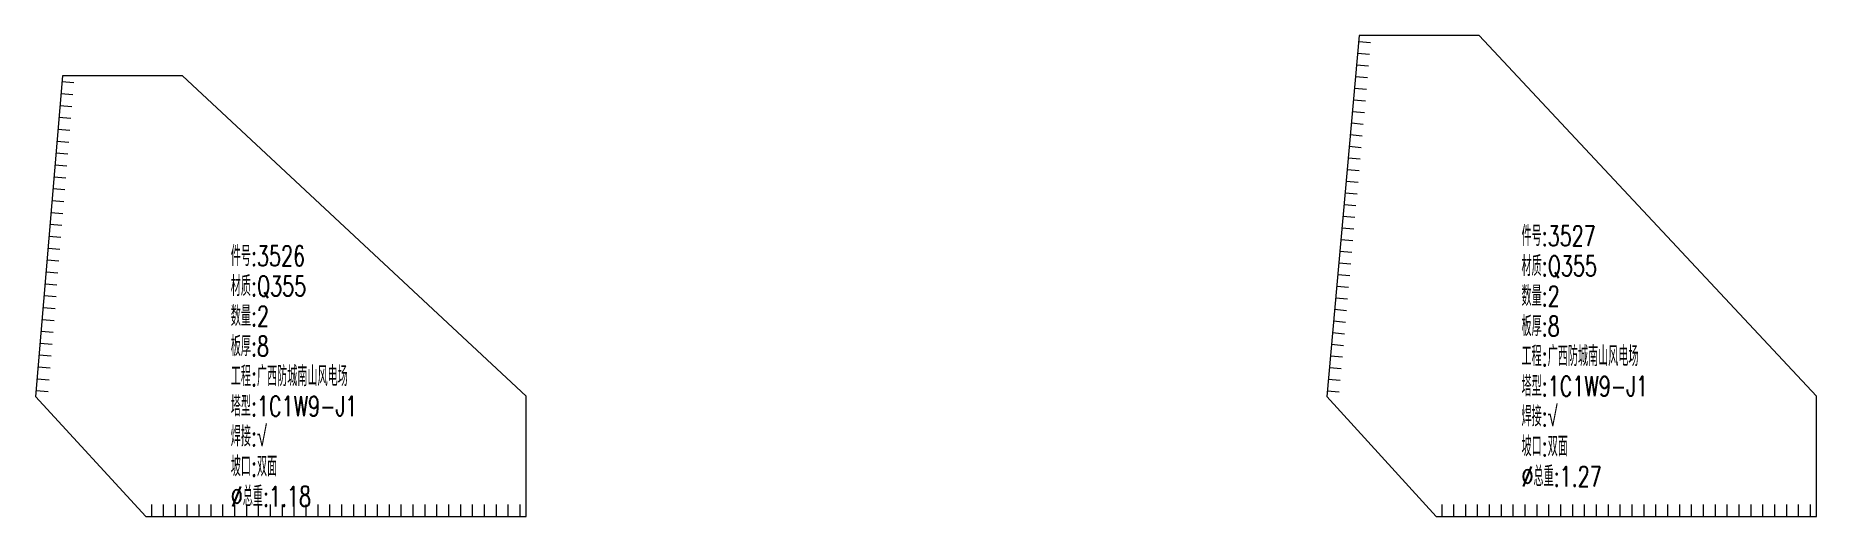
# Model space of a CAD drawing. Extents: x -105 to 10956, y -4548 to 9487.
# Drawn here: x 14.5 to 459.3, y -2684 to -2564 of the extents above; entities that cross this region are included whole.
import ezdxf

# ---------------------------------------------------------------- set-up
doc = ezdxf.new("R2010")
doc.units = 0
doc.header["$MEASUREMENT"] = 0
doc.layers.add('1', color=7, linetype='CONTINUOUS', lineweight=25)
doc.layers.add('2', color=7, linetype='CONTINUOUS', lineweight=25)
doc.styles.get("Standard").update_dxf_attribs({"font": 'simplex.shx', "width": 0.7, "height": 3, "bigfont": 'gbhzfs.shx'})

msp = doc.modelspace()

# ---------------------------------------------------------------- texts
at = {"layer": '2', "color": 7, "linetype": 'Continuous', "lineweight": 13, "char_height": 5, "width": 500, "attachment_point": 1, "line_spacing_factor": 0.9}
for s, insert in [('件号:3527\\P材质:Q355\\P数量:2\\P板厚:8\\P工程:广西防城南山风电场\\P塔型:1C1W9-J1\\P焊接:√\\P坡口:双面\\P%%c总重:1.27', (385.67579, -2611.53768)), ('件号:3526\\P材质:Q355\\P数量:2\\P板厚:8\\P工程:广西防城南山风电场\\P塔型:1C1W9-J1\\P焊接:√\\P坡口:双面\\P%%c总重:1.18', (63.26774, -2616.53768))]:
    msp.add_mtext(s, dxfattribs=dict(at, insert=insert))

# ---------------------------------------------------------------- linework, layer by layer
at = {"layer": '1', "color": 7, "linetype": 'Continuous', "lineweight": 18}
for p, q in [((345.13132, -2564.03768), (337.02037, -2654.15845)), ((375.13132, -2564.03768), (345.13132, -2564.03768)), ((459.33121, -2654.03768), (375.13132, -2564.03768)), ((21.19958, -2574.03768), (14.51512, -2654.14159)), ((51.19958, -2574.03768), (21.19958, -2574.03768)), ((137.02037, -2654.03768), (51.19958, -2574.03768)), ((14.51512, -2654.14159), (42.02037, -2684.03768)), ((137.02037, -2684.03768), (137.02037, -2654.03768)), ((337.02037, -2654.15845), (364.33121, -2684.03768)), ((459.33121, -2684.03768), (459.33121, -2654.03768)), ((42.02037, -2684.03768), (137.02037, -2684.03768)), ((364.33121, -2684.03768), (459.33121, -2684.03768))]:
    msp.add_line(p, q, dxfattribs=at)
at = {"layer": '2', "color": 7, "linetype": 'Continuous', "lineweight": 13}
for p, q in [((345.0005, -2565.49124), (347.98842, -2565.76015)), ((344.73885, -2568.39836), (347.72678, -2568.66727)), ((344.21557, -2574.2126), (347.20349, -2574.48152)), ((344.47721, -2571.30548), (347.46513, -2571.5744)), ((20.82822, -2578.48789), (23.81783, -2578.73737)), ((21.07579, -2575.52108), (24.0654, -2575.77056)), ((343.95392, -2577.11972), (346.94185, -2577.38864)), ((20.58065, -2581.4547), (23.57026, -2581.70418)), ((343.43064, -2582.93397), (346.41856, -2583.20288)), ((343.69228, -2580.02684), (346.6802, -2580.29576)), ((20.0855, -2587.38833), (23.07511, -2587.6378)), ((20.33308, -2584.42152), (23.32269, -2584.67099)), ((342.90735, -2588.74821), (345.89527, -2589.01713)), ((343.16899, -2585.84109), (346.15691, -2586.11)), ((19.83793, -2590.35514), (22.82754, -2590.60461)), ((342.6457, -2591.65533), (345.63363, -2591.92425)), ((19.34279, -2596.28876), (22.33239, -2596.53824)), ((19.59036, -2593.32195), (22.57997, -2593.57143)), ((342.12242, -2597.46957), (345.11034, -2597.73849)), ((342.38406, -2594.56245), (345.37198, -2594.83137)), ((19.09521, -2599.25557), (22.08482, -2599.50505)), ((341.86077, -2600.3767), (344.8487, -2600.64561)), ((18.60007, -2605.1892), (21.58968, -2605.43867)), ((18.84764, -2602.22239), (21.83725, -2602.47186)), ((341.33749, -2606.19094), (344.32541, -2606.45985)), ((341.59913, -2603.28382), (344.58705, -2603.55273)), ((18.35249, -2608.15601), (21.3421, -2608.40548)), ((341.07584, -2609.09806), (344.06377, -2609.36698)), ((17.85735, -2614.08963), (20.84696, -2614.33911)), ((18.10492, -2611.12282), (21.09453, -2611.37229)), ((340.55256, -2614.9123), (343.54048, -2615.18122)), ((340.8142, -2612.00518), (343.80212, -2612.2741)), ((17.60978, -2617.05644), (20.59939, -2617.30592)), ((340.29091, -2617.81943), (343.27884, -2618.08834)), ((17.11463, -2622.99007), (20.10424, -2623.23954)), ((17.3622, -2620.02325), (20.35181, -2620.27273)), ((339.76763, -2623.63367), (342.75555, -2623.90258)), ((340.02927, -2620.72655), (343.01719, -2620.99546)), ((16.86706, -2625.95688), (19.85667, -2626.20635)), ((339.50598, -2626.54079), (342.4939, -2626.80971)), ((16.37191, -2631.8905), (19.36152, -2632.13998)), ((16.61949, -2628.92369), (19.6091, -2629.17316)), ((338.98269, -2632.35503), (341.97062, -2632.62395)), ((339.24434, -2629.44791), (342.23226, -2629.71683)), ((16.12434, -2634.85731), (19.11395, -2635.10679)), ((338.72105, -2635.26215), (341.70897, -2635.53107)), ((15.6292, -2640.79093), (18.6188, -2641.04041)), ((15.87677, -2637.82412), (18.86638, -2638.0736)), ((338.19776, -2641.0764), (341.18569, -2641.34531)), ((338.45941, -2638.16928), (341.44733, -2638.43819)), ((15.38162, -2643.75775), (18.37123, -2644.00722)), ((337.93612, -2643.98352), (340.92404, -2644.25244)), ((14.88648, -2649.69137), (17.87609, -2649.94084)), ((15.13405, -2646.72456), (18.12366, -2646.97403)), ((337.41283, -2649.79776), (340.40076, -2650.06668)), ((337.67448, -2646.89064), (340.6624, -2647.15956)), ((14.6389, -2652.65818), (17.62851, -2652.90766)), ((337.15119, -2652.70488), (340.13911, -2652.9738)), ((43.50474, -2684.03768), (43.50474, -2681.03768)), ((46.47349, -2684.03768), (46.47349, -2681.03768)), ((49.44224, -2684.03768), (49.44224, -2681.03768)), ((52.41099, -2684.03768), (52.41099, -2681.03768)), ((55.37974, -2684.03768), (55.37974, -2681.03768)), ((58.34849, -2684.03768), (58.34849, -2681.03768)), ((61.31724, -2684.03768), (61.31724, -2681.03768)), ((64.28599, -2684.03768), (64.28599, -2681.03768)), ((67.25474, -2684.03768), (67.25474, -2681.03768)), ((70.22349, -2684.03768), (70.22349, -2681.03768)), ((73.19224, -2684.03768), (73.19224, -2681.03768)), ((76.16099, -2684.03768), (76.16099, -2681.03768)), ((79.12974, -2684.03768), (79.12974, -2681.03768)), ((82.09849, -2684.03768), (82.09849, -2681.03768)), ((85.06724, -2684.03768), (85.06724, -2681.03768)), ((88.03599, -2684.03768), (88.03599, -2681.03768)), ((91.00474, -2684.03768), (91.00474, -2681.03768)), ((93.97349, -2684.03768), (93.97349, -2681.03768)), ((96.94224, -2684.03768), (96.94224, -2681.03768)), ((99.91099, -2684.03768), (99.91099, -2681.03768)), ((102.87974, -2684.03768), (102.87974, -2681.03768)), ((105.84849, -2684.03768), (105.84849, -2681.03768)), ((108.81724, -2684.03768), (108.81724, -2681.03768)), ((111.78599, -2684.03768), (111.78599, -2681.03768)), ((114.75474, -2684.03768), (114.75474, -2681.03768)), ((117.72349, -2684.03768), (117.72349, -2681.03768)), ((120.69224, -2684.03768), (120.69224, -2681.03768)), ((123.66099, -2684.03768), (123.66099, -2681.03768)), ((126.62974, -2684.03768), (126.62974, -2681.03768)), ((129.59849, -2684.03768), (129.59849, -2681.03768)), ((132.56724, -2684.03768), (132.56724, -2681.03768)), ((135.53599, -2684.03768), (135.53599, -2681.03768)), ((365.81558, -2684.03768), (365.81558, -2681.03768)), ((368.78433, -2684.03768), (368.78433, -2681.03768)), ((371.75308, -2684.03768), (371.75308, -2681.03768)), ((374.72183, -2684.03768), (374.72183, -2681.03768)), ((377.69058, -2684.03768), (377.69058, -2681.03768)), ((380.65933, -2684.03768), (380.65933, -2681.03768)), ((383.62808, -2684.03768), (383.62808, -2681.03768)), ((386.59683, -2684.03768), (386.59683, -2681.03768)), ((389.56558, -2684.03768), (389.56558, -2681.03768)), ((392.53433, -2684.03768), (392.53433, -2681.03768)), ((395.50308, -2684.03768), (395.50308, -2681.03768)), ((398.47183, -2684.03768), (398.47183, -2681.03768)), ((401.44058, -2684.03768), (401.44058, -2681.03768)), ((404.40933, -2684.03768), (404.40933, -2681.03768)), ((407.37808, -2684.03768), (407.37808, -2681.03768)), ((410.34683, -2684.03768), (410.34683, -2681.03768)), ((413.31558, -2684.03768), (413.31558, -2681.03768)), ((416.28433, -2684.03768), (416.28433, -2681.03768)), ((419.25308, -2684.03768), (419.25308, -2681.03768)), ((422.22183, -2684.03768), (422.22183, -2681.03768)), ((425.19058, -2684.03768), (425.19058, -2681.03768)), ((428.15933, -2684.03768), (428.15933, -2681.03768)), ((431.12808, -2684.03768), (431.12808, -2681.03768)), ((434.09683, -2684.03768), (434.09683, -2681.03768)), ((437.06558, -2684.03768), (437.06558, -2681.03768)), ((440.03433, -2684.03768), (440.03433, -2681.03768)), ((443.00308, -2684.03768), (443.00308, -2681.03768)), ((445.97183, -2684.03768), (445.97183, -2681.03768)), ((448.94058, -2684.03768), (448.94058, -2681.03768)), ((451.90933, -2684.03768), (451.90933, -2681.03768)), ((454.87808, -2684.03768), (454.87808, -2681.03768)), ((457.84683, -2684.03768), (457.84683, -2681.03768))]:
    msp.add_line(p, q, dxfattribs=at)

msp.set_redraw_order([(e.dxf.handle, doc.entitydb.next_handle()) for e in msp.query("TEXT MTEXT ATTDEF DIMENSION ARC_DIMENSION")])  # texts and dimensions are drawn at this point

doc.saveas('drawing.dxf')
